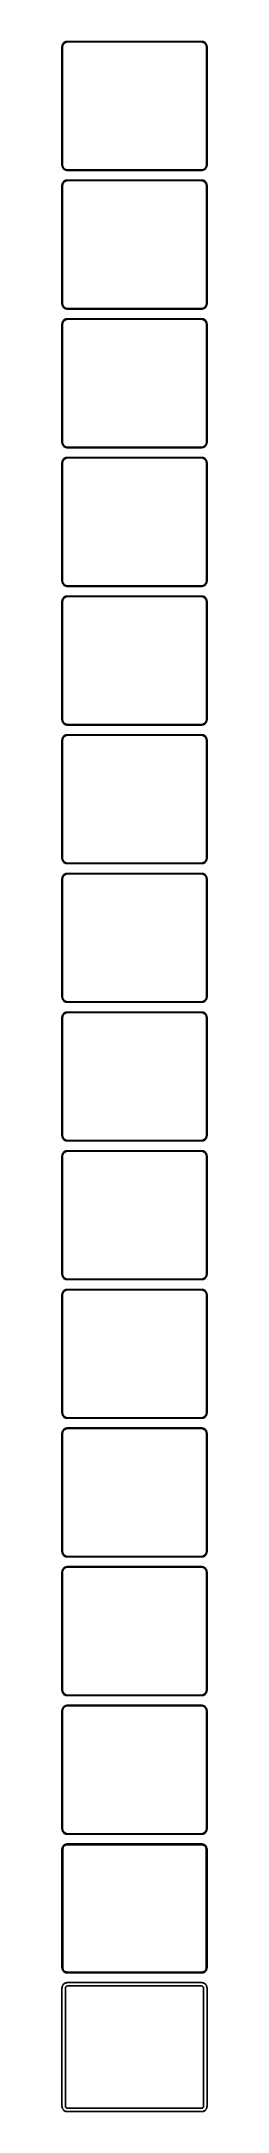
# Model space of a CAD drawing. Header units: metres. Extents: x -68 to 68, y 1875 to 3801.
import ezdxf

# ---------------------------------------------------------------- set-up
doc = ezdxf.new("R2010")
doc.units = ezdxf.units.M

msp = doc.modelspace()

# ---------------------------------------------------------------- linework, layer by layer
for p, q in [((-67.4606, 3796.63), (-67.5, 3796)), ((-67.5, 3796), (-67.5, 3686)), ((-67.3429, 3797.24), (-67.4606, 3796.63)), ((-67.1489, 3797.84), (-67.3429, 3797.24)), ((-66.8815, 3798.41), (-67.1489, 3797.84)), ((-67, 3795.75), (-66.9625, 3796.35)), ((-67, 3686.25), (-67, 3795.75)), ((-66.9625, 3796.35), (-66.8508, 3796.93)), ((-66.5451, 3798.94), (-66.8815, 3798.41)), ((-66.8508, 3796.93), (-66.6664, 3797.5)), ((-66.6664, 3797.5), (-66.4125, 3798.04)), ((-66.1448, 3799.42), (-66.5451, 3798.94)), ((-66.4125, 3798.04), (-66.0928, 3798.54)), ((-65.6871, 3799.85), (-66.1448, 3799.42)), ((-66.0928, 3798.54), (-65.7126, 3799)), ((-65.7126, 3799), (-65.2778, 3799.41)), ((-65.1791, 3800.22), (-65.6871, 3799.85)), ((-65.2778, 3799.41), (-64.7952, 3799.76)), ((-64.6289, 3800.52), (-65.1791, 3800.22)), ((-64.7952, 3799.76), (-64.2724, 3800.05)), ((-64.0451, 3800.76), (-64.6289, 3800.52)), ((-64.2724, 3800.05), (-63.7178, 3800.27)), ((-63.4369, 3800.91), (-64.0451, 3800.76)), ((-63.7178, 3800.27), (-63.1401, 3800.42)), ((-62.8139, 3800.99), (-63.4369, 3800.91)), ((-63.1401, 3800.42), (-62.5482, 3800.49)), ((62.8139, 3800.99), (-62.8139, 3800.99)), ((-62.5482, 3800.49), (62.5482, 3800.49)), ((62.5482, 3800.49), (63.1401, 3800.42)), ((63.4369, 3800.91), (62.8139, 3800.99)), ((63.1401, 3800.42), (63.7178, 3800.27)), ((64.0451, 3800.76), (63.4369, 3800.91)), ((63.7178, 3800.27), (64.2724, 3800.05)), ((64.6289, 3800.52), (64.0451, 3800.76)), ((64.2724, 3800.05), (64.7952, 3799.76)), ((65.1791, 3800.22), (64.6289, 3800.52)), ((64.7952, 3799.76), (65.2778, 3799.41)), ((65.6871, 3799.85), (65.1791, 3800.22)), ((65.2778, 3799.41), (65.7126, 3799)), ((66.1448, 3799.42), (65.6871, 3799.85)), ((65.7126, 3799), (66.0928, 3798.54)), ((66.0928, 3798.54), (66.4125, 3798.04)), ((66.5451, 3798.94), (66.1448, 3799.42)), ((66.4125, 3798.04), (66.6664, 3797.5)), ((66.8815, 3798.41), (66.5451, 3798.94)), ((66.6664, 3797.5), (66.8508, 3796.93)), ((66.8508, 3796.93), (66.9625, 3796.35)), ((67.1489, 3797.84), (66.8815, 3798.41)), ((66.9625, 3796.35), (67, 3795.75)), ((67, 3795.75), (67, 3686.25)), ((67.3429, 3797.24), (67.1489, 3797.84)), ((67.4606, 3796.63), (67.3429, 3797.24)), ((67.5, 3796), (67.4606, 3796.63)), ((67.5, 3686), (67.5, 3796)), ((-67.5, 3686), (-67.4606, 3685.37)), ((-67.4606, 3685.37), (-67.3429, 3684.76)), ((-67.3429, 3684.76), (-67.1489, 3684.16)), ((-67.1489, 3684.16), (-66.8815, 3683.59)), ((-66.9625, 3685.65), (-67, 3686.25)), ((-66.8508, 3685.07), (-66.9625, 3685.65)), ((-66.8815, 3683.59), (-66.5451, 3683.06)), ((-66.6664, 3684.5), (-66.8508, 3685.07)), ((-66.4125, 3683.96), (-66.6664, 3684.5)), ((-66.5451, 3683.06), (-66.1448, 3682.58)), ((-66.0928, 3683.46), (-66.4125, 3683.96)), ((-66.1448, 3682.58), (-65.6871, 3682.15)), ((-65.7126, 3683), (-66.0928, 3683.46)), ((-65.2778, 3682.59), (-65.7126, 3683)), ((-65.6871, 3682.15), (-65.1791, 3681.78)), ((-64.7952, 3682.24), (-65.2778, 3682.59)), ((-65.1791, 3681.78), (-64.6289, 3681.48)), ((-64.2724, 3681.95), (-64.7952, 3682.24)), ((-64.6289, 3681.48), (-64.0451, 3681.24)), ((-63.7178, 3681.73), (-64.2724, 3681.95)), ((-64.0451, 3681.24), (-63.4369, 3681.09)), ((-63.1401, 3681.58), (-63.7178, 3681.73)), ((-63.4369, 3681.09), (-62.8139, 3681.01)), ((-62.5482, 3681.51), (-63.1401, 3681.58)), ((-62.8139, 3681.01), (62.8139, 3681.01)), ((62.5482, 3681.51), (-62.5482, 3681.51)), ((63.1401, 3681.58), (62.5482, 3681.51)), ((62.8139, 3681.01), (63.4369, 3681.09)), ((63.7178, 3681.73), (63.1401, 3681.58)), ((63.4369, 3681.09), (64.0451, 3681.24)), ((64.2724, 3681.95), (63.7178, 3681.73)), ((64.0451, 3681.24), (64.6289, 3681.48)), ((64.7952, 3682.24), (64.2724, 3681.95)), ((64.6289, 3681.48), (65.1791, 3681.78)), ((65.2778, 3682.59), (64.7952, 3682.24)), ((65.1791, 3681.78), (65.6871, 3682.15)), ((65.7126, 3683), (65.2778, 3682.59)), ((65.6871, 3682.15), (66.1448, 3682.58)), ((66.0928, 3683.46), (65.7126, 3683)), ((66.4125, 3683.96), (66.0928, 3683.46)), ((66.1448, 3682.58), (66.5451, 3683.06)), ((66.6664, 3684.5), (66.4125, 3683.96)), ((66.5451, 3683.06), (66.8815, 3683.59)), ((66.8508, 3685.07), (66.6664, 3684.5)), ((66.9625, 3685.65), (66.8508, 3685.07)), ((66.8815, 3683.59), (67.1489, 3684.16)), ((67, 3686.25), (66.9625, 3685.65)), ((67.1489, 3684.16), (67.3429, 3684.76)), ((67.3429, 3684.76), (67.4606, 3685.37)), ((67.4606, 3685.37), (67.5, 3686)), ((-67.4606, 3667.63), (-67.5, 3667)), ((-67.5, 3667), (-67.5, 3557)), ((-67.3429, 3668.24), (-67.4606, 3667.63)), ((-67.1489, 3668.84), (-67.3429, 3668.24)), ((-66.8815, 3669.41), (-67.1489, 3668.84)), ((-67, 3666.75), (-66.9625, 3667.35)), ((-67, 3557.25), (-67, 3666.75)), ((-66.9625, 3667.35), (-66.8508, 3667.93)), ((-66.5451, 3669.94), (-66.8815, 3669.41)), ((-66.8508, 3667.93), (-66.6664, 3668.5)), ((-66.6664, 3668.5), (-66.4125, 3669.04)), ((-66.1448, 3670.42), (-66.5451, 3669.94)), ((-66.4125, 3669.04), (-66.0928, 3669.54)), ((-65.6871, 3670.85), (-66.1448, 3670.42)), ((-66.0928, 3669.54), (-65.7126, 3670)), ((-65.7126, 3670), (-65.2778, 3670.41)), ((-65.1791, 3671.22), (-65.6871, 3670.85)), ((-65.2778, 3670.41), (-64.7952, 3670.76)), ((-64.6289, 3671.52), (-65.1791, 3671.22)), ((-64.7952, 3670.76), (-64.2724, 3671.05)), ((-64.0451, 3671.76), (-64.6289, 3671.52)), ((-64.2724, 3671.05), (-63.7178, 3671.27)), ((-63.4369, 3671.91), (-64.0451, 3671.76)), ((-63.7178, 3671.27), (-63.1401, 3671.42)), ((-62.8139, 3671.99), (-63.4369, 3671.91)), ((-63.1401, 3671.42), (-62.5482, 3671.49)), ((62.8139, 3671.99), (-62.8139, 3671.99)), ((-62.5482, 3671.49), (62.5482, 3671.49)), ((62.5482, 3671.49), (63.1401, 3671.42)), ((63.4369, 3671.91), (62.8139, 3671.99)), ((63.1401, 3671.42), (63.7178, 3671.27)), ((64.0451, 3671.76), (63.4369, 3671.91)), ((63.7178, 3671.27), (64.2724, 3671.05)), ((64.6289, 3671.52), (64.0451, 3671.76)), ((64.2724, 3671.05), (64.7952, 3670.76)), ((65.1791, 3671.22), (64.6289, 3671.52)), ((64.7952, 3670.76), (65.2778, 3670.41)), ((65.6871, 3670.85), (65.1791, 3671.22)), ((65.2778, 3670.41), (65.7126, 3670)), ((66.1448, 3670.42), (65.6871, 3670.85)), ((65.7126, 3670), (66.0928, 3669.54)), ((66.0928, 3669.54), (66.4125, 3669.04)), ((66.5451, 3669.94), (66.1448, 3670.42)), ((66.4125, 3669.04), (66.6664, 3668.5)), ((66.8815, 3669.41), (66.5451, 3669.94)), ((66.6664, 3668.5), (66.8508, 3667.93)), ((66.8508, 3667.93), (66.9625, 3667.35)), ((67.1489, 3668.84), (66.8815, 3669.41)), ((66.9625, 3667.35), (67, 3666.75)), ((67, 3666.75), (67, 3557.25)), ((67.3429, 3668.24), (67.1489, 3668.84)), ((67.4606, 3667.63), (67.3429, 3668.24)), ((67.5, 3667), (67.4606, 3667.63)), ((67.5, 3557), (67.5, 3667)), ((-67.5, 3557), (-67.4606, 3556.37)), ((-67.4606, 3556.37), (-67.3429, 3555.76)), ((-67.3429, 3555.76), (-67.1489, 3555.16)), ((-67.1489, 3555.16), (-66.8815, 3554.59)), ((-66.9625, 3556.65), (-67, 3557.25)), ((-66.8508, 3556.07), (-66.9625, 3556.65)), ((-66.8815, 3554.59), (-66.5451, 3554.06)), ((-66.6664, 3555.5), (-66.8508, 3556.07)), ((-66.4125, 3554.96), (-66.6664, 3555.5)), ((-66.5451, 3554.06), (-66.1448, 3553.58)), ((-66.0928, 3554.46), (-66.4125, 3554.96)), ((-66.1448, 3553.58), (-65.6871, 3553.15)), ((-65.7126, 3554), (-66.0928, 3554.46)), ((-65.2778, 3553.59), (-65.7126, 3554)), ((-65.6871, 3553.15), (-65.1791, 3552.78)), ((-64.7952, 3553.24), (-65.2778, 3553.59)), ((-65.1791, 3552.78), (-64.6289, 3552.48)), ((-64.2724, 3552.95), (-64.7952, 3553.24)), ((-64.6289, 3552.48), (-64.0451, 3552.24)), ((-63.7178, 3552.73), (-64.2724, 3552.95)), ((-64.0451, 3552.24), (-63.4369, 3552.09)), ((-63.1401, 3552.58), (-63.7178, 3552.73)), ((-63.4369, 3552.09), (-62.8139, 3552.01)), ((-62.5482, 3552.51), (-63.1401, 3552.58)), ((-62.8139, 3552.01), (62.8139, 3552.01)), ((62.5482, 3552.51), (-62.5482, 3552.51)), ((63.1401, 3552.58), (62.5482, 3552.51)), ((62.8139, 3552.01), (63.4369, 3552.09)), ((63.7178, 3552.73), (63.1401, 3552.58)), ((63.4369, 3552.09), (64.0451, 3552.24)), ((64.2724, 3552.95), (63.7178, 3552.73)), ((64.0451, 3552.24), (64.6289, 3552.48)), ((64.7952, 3553.24), (64.2724, 3552.95)), ((64.6289, 3552.48), (65.1791, 3552.78)), ((65.2778, 3553.59), (64.7952, 3553.24)), ((65.1791, 3552.78), (65.6871, 3553.15)), ((65.7126, 3554), (65.2778, 3553.59)), ((65.6871, 3553.15), (66.1448, 3553.58)), ((66.0928, 3554.46), (65.7126, 3554)), ((66.4125, 3554.96), (66.0928, 3554.46)), ((66.1448, 3553.58), (66.5451, 3554.06)), ((66.6664, 3555.5), (66.4125, 3554.96)), ((66.5451, 3554.06), (66.8815, 3554.59)), ((66.8508, 3556.07), (66.6664, 3555.5)), ((66.9625, 3556.65), (66.8508, 3556.07)), ((66.8815, 3554.59), (67.1489, 3555.16)), ((67, 3557.25), (66.9625, 3556.65)), ((67.1489, 3555.16), (67.3429, 3555.76)), ((67.3429, 3555.76), (67.4606, 3556.37)), ((67.4606, 3556.37), (67.5, 3557)), ((-67.4606, 3538.63), (-67.5, 3538)), ((-67.5, 3538), (-67.5, 3428)), ((-67.3429, 3539.24), (-67.4606, 3538.63)), ((-67.1489, 3539.84), (-67.3429, 3539.24)), ((-66.8815, 3540.41), (-67.1489, 3539.84)), ((-67, 3537.75), (-66.9625, 3538.35)), ((-67, 3428.25), (-67, 3537.75)), ((-66.9625, 3538.35), (-66.8508, 3538.93)), ((-66.5451, 3540.94), (-66.8815, 3540.41)), ((-66.8508, 3538.93), (-66.6664, 3539.5)), ((-66.6664, 3539.5), (-66.4125, 3540.04)), ((-66.1448, 3541.42), (-66.5451, 3540.94)), ((-66.4125, 3540.04), (-66.0928, 3540.54)), ((-65.6871, 3541.85), (-66.1448, 3541.42)), ((-66.0928, 3540.54), (-65.7126, 3541)), ((-65.7126, 3541), (-65.2778, 3541.41)), ((-65.1791, 3542.22), (-65.6871, 3541.85)), ((-65.2778, 3541.41), (-64.7952, 3541.76)), ((-64.6289, 3542.52), (-65.1791, 3542.22)), ((-64.7952, 3541.76), (-64.2724, 3542.05)), ((-64.0451, 3542.76), (-64.6289, 3542.52)), ((-64.2724, 3542.05), (-63.7178, 3542.27)), ((-63.4369, 3542.91), (-64.0451, 3542.76)), ((-63.7178, 3542.27), (-63.1401, 3542.42)), ((-62.8139, 3542.99), (-63.4369, 3542.91)), ((-63.1401, 3542.42), (-62.5482, 3542.49)), ((62.8139, 3542.99), (-62.8139, 3542.99)), ((-62.5482, 3542.49), (62.5482, 3542.49)), ((62.5482, 3542.49), (63.1401, 3542.42)), ((63.4369, 3542.91), (62.8139, 3542.99)), ((63.1401, 3542.42), (63.7178, 3542.27)), ((64.0451, 3542.76), (63.4369, 3542.91)), ((63.7178, 3542.27), (64.2724, 3542.05)), ((64.6289, 3542.52), (64.0451, 3542.76)), ((64.2724, 3542.05), (64.7952, 3541.76)), ((65.1791, 3542.22), (64.6289, 3542.52)), ((64.7952, 3541.76), (65.2778, 3541.41)), ((65.6871, 3541.85), (65.1791, 3542.22)), ((65.2778, 3541.41), (65.7126, 3541)), ((66.1448, 3541.42), (65.6871, 3541.85)), ((65.7126, 3541), (66.0928, 3540.54)), ((66.0928, 3540.54), (66.4125, 3540.04)), ((66.5451, 3540.94), (66.1448, 3541.42)), ((66.4125, 3540.04), (66.6664, 3539.5)), ((66.8815, 3540.41), (66.5451, 3540.94)), ((66.6664, 3539.5), (66.8508, 3538.93)), ((66.8508, 3538.93), (66.9625, 3538.35)), ((67.1489, 3539.84), (66.8815, 3540.41)), ((66.9625, 3538.35), (67, 3537.75)), ((67, 3537.75), (67, 3428.25)), ((67.3429, 3539.24), (67.1489, 3539.84)), ((67.4606, 3538.63), (67.3429, 3539.24)), ((67.5, 3538), (67.4606, 3538.63)), ((67.5, 3428), (67.5, 3538)), ((-66.9625, 3427.65), (-67, 3428.25)), ((67, 3428.25), (66.9625, 3427.65)), ((-67.5, 3428), (-67.4606, 3427.37)), ((-67.4606, 3409.63), (-67.5, 3409)), ((-67.5, 3409), (-67.5, 3299)), ((-67.4606, 3427.37), (-67.3429, 3426.76)), ((-67.3429, 3410.24), (-67.4606, 3409.63)), ((-67.3429, 3426.76), (-67.1489, 3426.16)), ((-67.1489, 3410.84), (-67.3429, 3410.24)), ((-67.1489, 3426.16), (-66.8815, 3425.59)), ((-66.8815, 3411.41), (-67.1489, 3410.84)), ((-67, 3408.75), (-66.9625, 3409.35)), ((-66.8508, 3427.07), (-66.9625, 3427.65)), ((-66.9625, 3409.35), (-66.8508, 3409.93)), ((-66.8815, 3425.59), (-66.5451, 3425.06)), ((-66.5451, 3411.94), (-66.8815, 3411.41)), ((-66.6664, 3426.5), (-66.8508, 3427.07)), ((-66.8508, 3409.93), (-66.6664, 3410.5)), ((-66.4125, 3425.96), (-66.6664, 3426.5)), ((-66.6664, 3410.5), (-66.4125, 3411.04)), ((-66.5451, 3425.06), (-66.1448, 3424.58)), ((-66.1448, 3412.42), (-66.5451, 3411.94)), ((-66.0928, 3425.46), (-66.4125, 3425.96)), ((-66.4125, 3411.04), (-66.0928, 3411.54)), ((-66.1448, 3424.58), (-65.6871, 3424.15)), ((-65.6871, 3412.85), (-66.1448, 3412.42)), ((-65.7126, 3425), (-66.0928, 3425.46)), ((-66.0928, 3411.54), (-65.7126, 3412)), ((-65.2778, 3424.59), (-65.7126, 3425)), ((-65.7126, 3412), (-65.2778, 3412.41)), ((-65.6871, 3424.15), (-65.1791, 3423.78)), ((-65.1791, 3413.22), (-65.6871, 3412.85)), ((-64.7952, 3424.24), (-65.2778, 3424.59)), ((-65.2778, 3412.41), (-64.7952, 3412.76)), ((-65.1791, 3423.78), (-64.6289, 3423.48)), ((-64.6289, 3413.52), (-65.1791, 3413.22)), ((-64.2724, 3423.95), (-64.7952, 3424.24)), ((-64.7952, 3412.76), (-64.2724, 3413.05)), ((-64.6289, 3423.48), (-64.0451, 3423.24)), ((-64.0451, 3413.76), (-64.6289, 3413.52)), ((-63.7178, 3423.73), (-64.2724, 3423.95)), ((-64.2724, 3413.05), (-63.7178, 3413.27)), ((-64.0451, 3423.24), (-63.4369, 3423.09)), ((-63.4369, 3413.91), (-64.0451, 3413.76)), ((-63.1401, 3423.58), (-63.7178, 3423.73)), ((-63.7178, 3413.27), (-63.1401, 3413.42)), ((-63.4369, 3423.09), (-62.8139, 3423.01)), ((-62.8139, 3413.99), (-63.4369, 3413.91)), ((-62.5482, 3423.51), (-63.1401, 3423.58)), ((-63.1401, 3413.42), (-62.5482, 3413.49)), ((-62.8139, 3423.01), (62.8139, 3423.01)), ((62.8139, 3413.99), (-62.8139, 3413.99)), ((62.5482, 3423.51), (-62.5482, 3423.51)), ((-62.5482, 3413.49), (62.5482, 3413.49)), ((63.1401, 3423.58), (62.5482, 3423.51)), ((62.5482, 3413.49), (63.1401, 3413.42)), ((62.8139, 3423.01), (63.4369, 3423.09)), ((63.4369, 3413.91), (62.8139, 3413.99)), ((63.7178, 3423.73), (63.1401, 3423.58)), ((63.1401, 3413.42), (63.7178, 3413.27)), ((63.4369, 3423.09), (64.0451, 3423.24)), ((64.0451, 3413.76), (63.4369, 3413.91)), ((64.2724, 3423.95), (63.7178, 3423.73)), ((63.7178, 3413.27), (64.2724, 3413.05)), ((64.0451, 3423.24), (64.6289, 3423.48)), ((64.6289, 3413.52), (64.0451, 3413.76)), ((64.7952, 3424.24), (64.2724, 3423.95)), ((64.2724, 3413.05), (64.7952, 3412.76)), ((64.6289, 3423.48), (65.1791, 3423.78)), ((65.1791, 3413.22), (64.6289, 3413.52)), ((65.2778, 3424.59), (64.7952, 3424.24)), ((64.7952, 3412.76), (65.2778, 3412.41)), ((65.1791, 3423.78), (65.6871, 3424.15)), ((65.6871, 3412.85), (65.1791, 3413.22)), ((65.7126, 3425), (65.2778, 3424.59)), ((65.2778, 3412.41), (65.7126, 3412)), ((65.6871, 3424.15), (66.1448, 3424.58)), ((66.1448, 3412.42), (65.6871, 3412.85)), ((66.0928, 3425.46), (65.7126, 3425)), ((65.7126, 3412), (66.0928, 3411.54)), ((66.4125, 3425.96), (66.0928, 3425.46)), ((66.0928, 3411.54), (66.4125, 3411.04)), ((66.1448, 3424.58), (66.5451, 3425.06)), ((66.5451, 3411.94), (66.1448, 3412.42)), ((66.6664, 3426.5), (66.4125, 3425.96)), ((66.4125, 3411.04), (66.6664, 3410.5)), ((66.5451, 3425.06), (66.8815, 3425.59)), ((66.8815, 3411.41), (66.5451, 3411.94)), ((66.8508, 3427.07), (66.6664, 3426.5)), ((66.6664, 3410.5), (66.8508, 3409.93)), ((66.9625, 3427.65), (66.8508, 3427.07)), ((66.8508, 3409.93), (66.9625, 3409.35)), ((66.8815, 3425.59), (67.1489, 3426.16)), ((67.1489, 3410.84), (66.8815, 3411.41)), ((66.9625, 3409.35), (67, 3408.75)), ((67.1489, 3426.16), (67.3429, 3426.76)), ((67.3429, 3410.24), (67.1489, 3410.84)), ((67.3429, 3426.76), (67.4606, 3427.37)), ((67.4606, 3409.63), (67.3429, 3410.24)), ((67.4606, 3427.37), (67.5, 3428)), ((67.5, 3409), (67.4606, 3409.63)), ((67.5, 3299), (67.5, 3409)), ((-67, 3299.25), (-67, 3408.75)), ((67, 3408.75), (67, 3299.25)), ((-67.5, 3299), (-67.4606, 3298.37)), ((-67.4606, 3298.37), (-67.3429, 3297.76)), ((-67.3429, 3297.76), (-67.1489, 3297.16)), ((-67.1489, 3297.16), (-66.8815, 3296.59)), ((-66.9625, 3298.65), (-67, 3299.25)), ((-66.8508, 3298.07), (-66.9625, 3298.65)), ((-66.8815, 3296.59), (-66.5451, 3296.06)), ((-66.6664, 3297.5), (-66.8508, 3298.07)), ((-66.4125, 3296.96), (-66.6664, 3297.5)), ((-66.5451, 3296.06), (-66.1448, 3295.58)), ((-66.0928, 3296.46), (-66.4125, 3296.96)), ((-66.1448, 3295.58), (-65.6871, 3295.15)), ((-65.7126, 3296), (-66.0928, 3296.46)), ((-65.2778, 3295.59), (-65.7126, 3296)), ((-65.6871, 3295.15), (-65.1791, 3294.78)), ((-64.7952, 3295.24), (-65.2778, 3295.59)), ((-65.1791, 3294.78), (-64.6289, 3294.48)), ((-64.2724, 3294.95), (-64.7952, 3295.24)), ((-64.6289, 3294.48), (-64.0451, 3294.24)), ((-63.7178, 3294.73), (-64.2724, 3294.95)), ((-64.0451, 3294.24), (-63.4369, 3294.09)), ((-63.1401, 3294.58), (-63.7178, 3294.73)), ((-63.4369, 3294.09), (-62.8139, 3294.01)), ((-62.5482, 3294.51), (-63.1401, 3294.58)), ((-62.8139, 3294.01), (62.8139, 3294.01)), ((62.5482, 3294.51), (-62.5482, 3294.51)), ((63.1401, 3294.58), (62.5482, 3294.51)), ((62.8139, 3294.01), (63.4369, 3294.09)), ((63.7178, 3294.73), (63.1401, 3294.58)), ((63.4369, 3294.09), (64.0451, 3294.24)), ((64.2724, 3294.95), (63.7178, 3294.73)), ((64.0451, 3294.24), (64.6289, 3294.48)), ((64.7952, 3295.24), (64.2724, 3294.95)), ((64.6289, 3294.48), (65.1791, 3294.78)), ((65.2778, 3295.59), (64.7952, 3295.24)), ((65.1791, 3294.78), (65.6871, 3295.15)), ((65.7126, 3296), (65.2778, 3295.59)), ((65.6871, 3295.15), (66.1448, 3295.58)), ((66.0928, 3296.46), (65.7126, 3296)), ((66.4125, 3296.96), (66.0928, 3296.46)), ((66.1448, 3295.58), (66.5451, 3296.06)), ((66.6664, 3297.5), (66.4125, 3296.96)), ((66.5451, 3296.06), (66.8815, 3296.59)), ((66.8508, 3298.07), (66.6664, 3297.5)), ((66.9625, 3298.65), (66.8508, 3298.07)), ((66.8815, 3296.59), (67.1489, 3297.16)), ((67, 3299.25), (66.9625, 3298.65)), ((67.1489, 3297.16), (67.3429, 3297.76)), ((67.3429, 3297.76), (67.4606, 3298.37)), ((67.4606, 3298.37), (67.5, 3299)), ((-67.4606, 3280.63), (-67.5, 3280)), ((-67.5, 3280), (-67.5, 3170)), ((-67.3429, 3281.24), (-67.4606, 3280.63)), ((-67.1489, 3281.84), (-67.3429, 3281.24)), ((-66.8815, 3282.41), (-67.1489, 3281.84)), ((-67, 3279.75), (-66.9625, 3280.35)), ((-67, 3170.25), (-67, 3279.75)), ((-66.9625, 3280.35), (-66.8508, 3280.93)), ((-66.5451, 3282.94), (-66.8815, 3282.41)), ((-66.8508, 3280.93), (-66.6664, 3281.5)), ((-66.6664, 3281.5), (-66.4125, 3282.04)), ((-66.1448, 3283.42), (-66.5451, 3282.94)), ((-66.4125, 3282.04), (-66.0928, 3282.54)), ((-65.6871, 3283.85), (-66.1448, 3283.42)), ((-66.0928, 3282.54), (-65.7126, 3283)), ((-65.7126, 3283), (-65.2778, 3283.41)), ((-65.1791, 3284.22), (-65.6871, 3283.85)), ((-65.2778, 3283.41), (-64.7952, 3283.76)), ((-64.6289, 3284.52), (-65.1791, 3284.22)), ((-64.7952, 3283.76), (-64.2724, 3284.05)), ((-64.0451, 3284.76), (-64.6289, 3284.52)), ((-64.2724, 3284.05), (-63.7178, 3284.27)), ((-63.4369, 3284.91), (-64.0451, 3284.76)), ((-63.7178, 3284.27), (-63.1401, 3284.42)), ((-62.8139, 3284.99), (-63.4369, 3284.91)), ((-63.1401, 3284.42), (-62.5482, 3284.49)), ((62.8139, 3284.99), (-62.8139, 3284.99)), ((-62.5482, 3284.49), (62.5482, 3284.49)), ((62.5482, 3284.49), (63.1401, 3284.42)), ((63.4369, 3284.91), (62.8139, 3284.99)), ((63.1401, 3284.42), (63.7178, 3284.27)), ((64.0451, 3284.76), (63.4369, 3284.91)), ((63.7178, 3284.27), (64.2724, 3284.05)), ((64.6289, 3284.52), (64.0451, 3284.76)), ((64.2724, 3284.05), (64.7952, 3283.76)), ((65.1791, 3284.22), (64.6289, 3284.52)), ((64.7952, 3283.76), (65.2778, 3283.41)), ((65.6871, 3283.85), (65.1791, 3284.22)), ((65.2778, 3283.41), (65.7126, 3283)), ((66.1448, 3283.42), (65.6871, 3283.85)), ((65.7126, 3283), (66.0928, 3282.54)), ((66.0928, 3282.54), (66.4125, 3282.04)), ((66.5451, 3282.94), (66.1448, 3283.42)), ((66.4125, 3282.04), (66.6664, 3281.5)), ((66.8815, 3282.41), (66.5451, 3282.94)), ((66.6664, 3281.5), (66.8508, 3280.93)), ((66.8508, 3280.93), (66.9625, 3280.35)), ((67.1489, 3281.84), (66.8815, 3282.41)), ((66.9625, 3280.35), (67, 3279.75)), ((67, 3279.75), (67, 3170.25)), ((67.3429, 3281.24), (67.1489, 3281.84)), ((67.4606, 3280.63), (67.3429, 3281.24)), ((67.5, 3280), (67.4606, 3280.63)), ((67.5, 3170), (67.5, 3280)), ((-67.5, 3170), (-67.4606, 3169.37)), ((-67.4606, 3169.37), (-67.3429, 3168.76)), ((-67.3429, 3168.76), (-67.1489, 3168.16)), ((-67.1489, 3168.16), (-66.8815, 3167.59)), ((-66.9625, 3169.65), (-67, 3170.25)), ((-66.8508, 3169.07), (-66.9625, 3169.65)), ((-66.8815, 3167.59), (-66.5451, 3167.06)), ((-66.6664, 3168.5), (-66.8508, 3169.07)), ((-66.4125, 3167.96), (-66.6664, 3168.5)), ((-66.5451, 3167.06), (-66.1448, 3166.58)), ((-66.0928, 3167.46), (-66.4125, 3167.96)), ((-66.1448, 3166.58), (-65.6871, 3166.15)), ((-65.7126, 3167), (-66.0928, 3167.46)), ((-65.2778, 3166.59), (-65.7126, 3167)), ((-65.6871, 3166.15), (-65.1791, 3165.78)), ((-64.7952, 3166.24), (-65.2778, 3166.59)), ((-65.1791, 3165.78), (-64.6289, 3165.48)), ((-64.2724, 3165.95), (-64.7952, 3166.24)), ((-64.6289, 3165.48), (-64.0451, 3165.24)), ((-63.7178, 3165.73), (-64.2724, 3165.95)), ((-64.0451, 3165.24), (-63.4369, 3165.09)), ((-63.1401, 3165.58), (-63.7178, 3165.73)), ((-63.4369, 3165.09), (-62.8139, 3165.01)), ((-62.5482, 3165.51), (-63.1401, 3165.58)), ((-62.8139, 3165.01), (62.8139, 3165.01)), ((62.5482, 3165.51), (-62.5482, 3165.51)), ((63.1401, 3165.58), (62.5482, 3165.51)), ((62.8139, 3165.01), (63.4369, 3165.09)), ((63.7178, 3165.73), (63.1401, 3165.58)), ((63.4369, 3165.09), (64.0451, 3165.24)), ((64.2724, 3165.95), (63.7178, 3165.73)), ((64.0451, 3165.24), (64.6289, 3165.48)), ((64.7952, 3166.24), (64.2724, 3165.95)), ((64.6289, 3165.48), (65.1791, 3165.78)), ((65.2778, 3166.59), (64.7952, 3166.24)), ((65.1791, 3165.78), (65.6871, 3166.15)), ((65.7126, 3167), (65.2778, 3166.59)), ((65.6871, 3166.15), (66.1448, 3166.58)), ((66.0928, 3167.46), (65.7126, 3167)), ((66.4125, 3167.96), (66.0928, 3167.46)), ((66.1448, 3166.58), (66.5451, 3167.06)), ((66.6664, 3168.5), (66.4125, 3167.96)), ((66.5451, 3167.06), (66.8815, 3167.59)), ((66.8508, 3169.07), (66.6664, 3168.5)), ((66.9625, 3169.65), (66.8508, 3169.07)), ((66.8815, 3167.59), (67.1489, 3168.16)), ((67, 3170.25), (66.9625, 3169.65)), ((67.1489, 3168.16), (67.3429, 3168.76)), ((67.3429, 3168.76), (67.4606, 3169.37)), ((67.4606, 3169.37), (67.5, 3170)), ((-67.4606, 3151.63), (-67.5, 3151)), ((-67.5, 3151), (-67.5, 3041)), ((-67.3429, 3152.24), (-67.4606, 3151.63)), ((-67.1489, 3152.84), (-67.3429, 3152.24)), ((-66.8815, 3153.41), (-67.1489, 3152.84)), ((-67, 3150.75), (-66.9625, 3151.35)), ((-67, 3041.25), (-67, 3150.75)), ((-66.9625, 3151.35), (-66.8508, 3151.93)), ((-66.5451, 3153.94), (-66.8815, 3153.41)), ((-66.8508, 3151.93), (-66.6664, 3152.5)), ((-66.6664, 3152.5), (-66.4125, 3153.04)), ((-66.1448, 3154.42), (-66.5451, 3153.94)), ((-66.4125, 3153.04), (-66.0928, 3153.54)), ((-65.6871, 3154.85), (-66.1448, 3154.42)), ((-66.0928, 3153.54), (-65.7126, 3154)), ((-65.7126, 3154), (-65.2778, 3154.41)), ((-65.1791, 3155.22), (-65.6871, 3154.85)), ((-65.2778, 3154.41), (-64.7952, 3154.76)), ((-64.6289, 3155.52), (-65.1791, 3155.22)), ((-64.7952, 3154.76), (-64.2724, 3155.05)), ((-64.0451, 3155.76), (-64.6289, 3155.52)), ((-64.2724, 3155.05), (-63.7178, 3155.27)), ((-63.4369, 3155.91), (-64.0451, 3155.76)), ((-63.7178, 3155.27), (-63.1401, 3155.42)), ((-62.8139, 3155.99), (-63.4369, 3155.91)), ((-63.1401, 3155.42), (-62.5482, 3155.49)), ((62.8139, 3155.99), (-62.8139, 3155.99)), ((-62.5482, 3155.49), (62.5482, 3155.49)), ((62.5482, 3155.49), (63.1401, 3155.42)), ((63.4369, 3155.91), (62.8139, 3155.99)), ((63.1401, 3155.42), (63.7178, 3155.27)), ((64.0451, 3155.76), (63.4369, 3155.91)), ((63.7178, 3155.27), (64.2724, 3155.05)), ((64.6289, 3155.52), (64.0451, 3155.76)), ((64.2724, 3155.05), (64.7952, 3154.76)), ((65.1791, 3155.22), (64.6289, 3155.52)), ((64.7952, 3154.76), (65.2778, 3154.41)), ((65.6871, 3154.85), (65.1791, 3155.22)), ((65.2778, 3154.41), (65.7126, 3154)), ((66.1448, 3154.42), (65.6871, 3154.85)), ((65.7126, 3154), (66.0928, 3153.54)), ((66.0928, 3153.54), (66.4125, 3153.04)), ((66.5451, 3153.94), (66.1448, 3154.42)), ((66.4125, 3153.04), (66.6664, 3152.5)), ((66.8815, 3153.41), (66.5451, 3153.94)), ((66.6664, 3152.5), (66.8508, 3151.93)), ((66.8508, 3151.93), (66.9625, 3151.35)), ((67.1489, 3152.84), (66.8815, 3153.41)), ((66.9625, 3151.35), (67, 3150.75)), ((67, 3150.75), (67, 3041.25)), ((67.3429, 3152.24), (67.1489, 3152.84)), ((67.4606, 3151.63), (67.3429, 3152.24)), ((67.5, 3151), (67.4606, 3151.63)), ((67.5, 3041), (67.5, 3151)), ((-67.5, 3041), (-67.4606, 3040.37)), ((-67.4606, 3040.37), (-67.3429, 3039.76)), ((-67.3429, 3039.76), (-67.1489, 3039.16)), ((-67.1489, 3023.84), (-67.3429, 3023.24)), ((-67.1489, 3039.16), (-66.8815, 3038.59)), ((-66.8815, 3024.41), (-67.1489, 3023.84)), ((-66.9625, 3040.65), (-67, 3041.25)), ((-66.8508, 3040.07), (-66.9625, 3040.65)), ((-66.8815, 3038.59), (-66.5451, 3038.06)), ((-66.5451, 3024.94), (-66.8815, 3024.41)), ((-66.6664, 3039.5), (-66.8508, 3040.07)), ((-66.4125, 3038.96), (-66.6664, 3039.5)), ((-66.6664, 3023.5), (-66.4125, 3024.04)), ((-66.5451, 3038.06), (-66.1448, 3037.58)), ((-66.1448, 3025.42), (-66.5451, 3024.94)), ((-66.0928, 3038.46), (-66.4125, 3038.96)), ((-66.4125, 3024.04), (-66.0928, 3024.54)), ((-66.1448, 3037.58), (-65.6871, 3037.15)), ((-65.6871, 3025.85), (-66.1448, 3025.42)), ((-65.7126, 3038), (-66.0928, 3038.46)), ((-66.0928, 3024.54), (-65.7126, 3025)), ((-65.2778, 3037.59), (-65.7126, 3038)), ((-65.7126, 3025), (-65.2778, 3025.41)), ((-65.6871, 3037.15), (-65.1791, 3036.78)), ((-65.1791, 3026.22), (-65.6871, 3025.85)), ((-64.7952, 3037.24), (-65.2778, 3037.59)), ((-65.2778, 3025.41), (-64.7952, 3025.76)), ((-65.1791, 3036.78), (-64.6289, 3036.48)), ((-64.6289, 3026.52), (-65.1791, 3026.22)), ((-64.2724, 3036.95), (-64.7952, 3037.24)), ((-64.7952, 3025.76), (-64.2724, 3026.05)), ((-64.6289, 3036.48), (-64.0451, 3036.24)), ((-64.0451, 3026.76), (-64.6289, 3026.52)), ((-63.7178, 3036.73), (-64.2724, 3036.95)), ((-64.2724, 3026.05), (-63.7178, 3026.27)), ((-64.0451, 3036.24), (-63.4369, 3036.09)), ((-63.4369, 3026.91), (-64.0451, 3026.76)), ((-63.1401, 3036.58), (-63.7178, 3036.73)), ((-63.7178, 3026.27), (-63.1401, 3026.42)), ((-63.4369, 3036.09), (-62.8139, 3036.01)), ((-62.8139, 3026.99), (-63.4369, 3026.91)), ((-62.5482, 3036.51), (-63.1401, 3036.58)), ((-63.1401, 3026.42), (-62.5482, 3026.49)), ((-62.8139, 3036.01), (62.8139, 3036.01)), ((62.8139, 3026.99), (-62.8139, 3026.99)), ((62.5482, 3036.51), (-62.5482, 3036.51)), ((-62.5482, 3026.49), (62.5482, 3026.49)), ((63.1401, 3036.58), (62.5482, 3036.51)), ((62.5482, 3026.49), (63.1401, 3026.42)), ((62.8139, 3036.01), (63.4369, 3036.09)), ((63.4369, 3026.91), (62.8139, 3026.99)), ((63.7178, 3036.73), (63.1401, 3036.58)), ((63.1401, 3026.42), (63.7178, 3026.27)), ((63.4369, 3036.09), (64.0451, 3036.24)), ((64.0451, 3026.76), (63.4369, 3026.91)), ((64.2724, 3036.95), (63.7178, 3036.73)), ((63.7178, 3026.27), (64.2724, 3026.05)), ((64.0451, 3036.24), (64.6289, 3036.48)), ((64.6289, 3026.52), (64.0451, 3026.76)), ((64.7952, 3037.24), (64.2724, 3036.95)), ((64.2724, 3026.05), (64.7952, 3025.76)), ((64.6289, 3036.48), (65.1791, 3036.78)), ((65.1791, 3026.22), (64.6289, 3026.52)), ((65.2778, 3037.59), (64.7952, 3037.24)), ((64.7952, 3025.76), (65.2778, 3025.41)), ((65.1791, 3036.78), (65.6871, 3037.15)), ((65.6871, 3025.85), (65.1791, 3026.22)), ((65.7126, 3038), (65.2778, 3037.59)), ((65.2778, 3025.41), (65.7126, 3025)), ((65.6871, 3037.15), (66.1448, 3037.58)), ((66.1448, 3025.42), (65.6871, 3025.85)), ((66.0928, 3038.46), (65.7126, 3038)), ((65.7126, 3025), (66.0928, 3024.54)), ((66.4125, 3038.96), (66.0928, 3038.46)), ((66.0928, 3024.54), (66.4125, 3024.04)), ((66.1448, 3037.58), (66.5451, 3038.06)), ((66.5451, 3024.94), (66.1448, 3025.42)), ((66.6664, 3039.5), (66.4125, 3038.96)), ((66.4125, 3024.04), (66.6664, 3023.5)), ((66.5451, 3038.06), (66.8815, 3038.59)), ((66.8815, 3024.41), (66.5451, 3024.94)), ((66.8508, 3040.07), (66.6664, 3039.5)), ((66.9625, 3040.65), (66.8508, 3040.07)), ((66.8815, 3038.59), (67.1489, 3039.16)), ((67.1489, 3023.84), (66.8815, 3024.41)), ((67, 3041.25), (66.9625, 3040.65)), ((67.1489, 3039.16), (67.3429, 3039.76)), ((67.3429, 3023.24), (67.1489, 3023.84)), ((67.3429, 3039.76), (67.4606, 3040.37)), ((67.4606, 3040.37), (67.5, 3041)), ((-67.4606, 3022.63), (-67.5, 3022)), ((-67.5, 3022), (-67.5, 2912)), ((-67.3429, 3023.24), (-67.4606, 3022.63)), ((-67, 3021.75), (-66.9625, 3022.35)), ((-67, 2912.25), (-67, 3021.75)), ((-66.9625, 3022.35), (-66.8508, 3022.93)), ((-66.8508, 3022.93), (-66.6664, 3023.5)), ((66.6664, 3023.5), (66.8508, 3022.93)), ((66.8508, 3022.93), (66.9625, 3022.35)), ((66.9625, 3022.35), (67, 3021.75)), ((67, 3021.75), (67, 2912.25)), ((67.4606, 3022.63), (67.3429, 3023.24)), ((67.5, 3022), (67.4606, 3022.63)), ((67.5, 2912), (67.5, 3022)), ((-67.5, 2912), (-67.4606, 2911.37)), ((-67.4606, 2911.37), (-67.3429, 2910.76)), ((-67.3429, 2910.76), (-67.1489, 2910.16)), ((-67.1489, 2910.16), (-66.8815, 2909.59)), ((-66.9625, 2911.65), (-67, 2912.25)), ((-66.8508, 2911.07), (-66.9625, 2911.65)), ((-66.8815, 2909.59), (-66.5451, 2909.06)), ((-66.6664, 2910.5), (-66.8508, 2911.07)), ((-66.4125, 2909.96), (-66.6664, 2910.5)), ((-66.5451, 2909.06), (-66.1448, 2908.58)), ((-66.0928, 2909.46), (-66.4125, 2909.96)), ((-66.1448, 2908.58), (-65.6871, 2908.15)), ((-65.7126, 2909), (-66.0928, 2909.46)), ((-65.2778, 2908.59), (-65.7126, 2909)), ((-64.7952, 2908.24), (-65.2778, 2908.59)), ((-64.2724, 2907.95), (-64.7952, 2908.24)), ((64.7952, 2908.24), (64.2724, 2907.95)), ((65.2778, 2908.59), (64.7952, 2908.24)), ((65.7126, 2909), (65.2778, 2908.59)), ((65.6871, 2908.15), (66.1448, 2908.58)), ((66.0928, 2909.46), (65.7126, 2909)), ((66.4125, 2909.96), (66.0928, 2909.46)), ((66.1448, 2908.58), (66.5451, 2909.06)), ((66.6664, 2910.5), (66.4125, 2909.96)), ((66.5451, 2909.06), (66.8815, 2909.59)), ((66.8508, 2911.07), (66.6664, 2910.5)), ((66.9625, 2911.65), (66.8508, 2911.07)), ((66.8815, 2909.59), (67.1489, 2910.16)), ((67, 2912.25), (66.9625, 2911.65)), ((67.1489, 2910.16), (67.3429, 2910.76)), ((67.3429, 2910.76), (67.4606, 2911.37)), ((67.4606, 2911.37), (67.5, 2912)), ((-67.4606, 2893.63), (-67.5, 2893)), ((-67.5, 2893), (-67.5, 2783)), ((-67.3429, 2894.24), (-67.4606, 2893.63)), ((-67.1489, 2894.84), (-67.3429, 2894.24)), ((-66.8815, 2895.41), (-67.1489, 2894.84)), ((-67, 2892.75), (-66.9625, 2893.35)), ((-67, 2783.25), (-67, 2892.75)), ((-66.9625, 2893.35), (-66.8508, 2893.93)), ((-66.5451, 2895.94), (-66.8815, 2895.41)), ((-66.8508, 2893.93), (-66.6664, 2894.5)), ((-66.6664, 2894.5), (-66.4125, 2895.04)), ((-66.1448, 2896.42), (-66.5451, 2895.94)), ((-66.4125, 2895.04), (-66.0928, 2895.54)), ((-65.6871, 2896.85), (-66.1448, 2896.42)), ((-66.0928, 2895.54), (-65.7126, 2896)), ((-65.7126, 2896), (-65.2778, 2896.41)), ((-65.6871, 2908.15), (-65.1791, 2907.78)), ((-65.1791, 2897.22), (-65.6871, 2896.85)), ((-65.2778, 2896.41), (-64.7952, 2896.76)), ((-65.1791, 2907.78), (-64.6289, 2907.48)), ((-64.6289, 2897.52), (-65.1791, 2897.22)), ((-64.7952, 2896.76), (-64.2724, 2897.05)), ((-64.6289, 2907.48), (-64.0451, 2907.24)), ((-64.0451, 2897.76), (-64.6289, 2897.52)), ((-63.7178, 2907.73), (-64.2724, 2907.95)), ((-64.2724, 2897.05), (-63.7178, 2897.27)), ((-64.0451, 2907.24), (-63.4369, 2907.09)), ((-63.4369, 2897.91), (-64.0451, 2897.76)), ((-63.1401, 2907.58), (-63.7178, 2907.73)), ((-63.7178, 2897.27), (-63.1401, 2897.42)), ((-63.4369, 2907.09), (-62.8139, 2907.01)), ((-62.8139, 2897.99), (-63.4369, 2897.91)), ((-62.5482, 2907.51), (-63.1401, 2907.58)), ((-63.1401, 2897.42), (-62.5482, 2897.49)), ((-62.8139, 2907.01), (62.8139, 2907.01)), ((62.8139, 2897.99), (-62.8139, 2897.99)), ((62.5482, 2907.51), (-62.5482, 2907.51)), ((-62.5482, 2897.49), (62.5482, 2897.49)), ((63.1401, 2907.58), (62.5482, 2907.51)), ((62.5482, 2897.49), (63.1401, 2897.42)), ((62.8139, 2907.01), (63.4369, 2907.09)), ((63.4369, 2897.91), (62.8139, 2897.99)), ((63.7178, 2907.73), (63.1401, 2907.58)), ((63.1401, 2897.42), (63.7178, 2897.27)), ((63.4369, 2907.09), (64.0451, 2907.24)), ((64.0451, 2897.76), (63.4369, 2897.91)), ((64.2724, 2907.95), (63.7178, 2907.73)), ((63.7178, 2897.27), (64.2724, 2897.05)), ((64.0451, 2907.24), (64.6289, 2907.48)), ((64.6289, 2897.52), (64.0451, 2897.76)), ((64.2724, 2897.05), (64.7952, 2896.76)), ((64.6289, 2907.48), (65.1791, 2907.78)), ((65.1791, 2897.22), (64.6289, 2897.52)), ((64.7952, 2896.76), (65.2778, 2896.41)), ((65.1791, 2907.78), (65.6871, 2908.15)), ((65.6871, 2896.85), (65.1791, 2897.22)), ((65.2778, 2896.41), (65.7126, 2896)), ((66.1448, 2896.42), (65.6871, 2896.85)), ((65.7126, 2896), (66.0928, 2895.54)), ((66.0928, 2895.54), (66.4125, 2895.04)), ((66.5451, 2895.94), (66.1448, 2896.42)), ((66.4125, 2895.04), (66.6664, 2894.5)), ((66.8815, 2895.41), (66.5451, 2895.94)), ((66.6664, 2894.5), (66.8508, 2893.93)), ((66.8508, 2893.93), (66.9625, 2893.35)), ((67.1489, 2894.84), (66.8815, 2895.41)), ((66.9625, 2893.35), (67, 2892.75)), ((67, 2892.75), (67, 2783.25)), ((67.3429, 2894.24), (67.1489, 2894.84)), ((67.4606, 2893.63), (67.3429, 2894.24)), ((67.5, 2893), (67.4606, 2893.63)), ((67.5, 2783), (67.5, 2893)), ((-67.5, 2783), (-67.4606, 2782.37)), ((-67.4606, 2782.37), (-67.3429, 2781.76)), ((-67.3429, 2781.76), (-67.1489, 2781.16)), ((-67.1489, 2781.16), (-66.8815, 2780.59)), ((-66.9625, 2782.65), (-67, 2783.25)), ((-66.8508, 2782.07), (-66.9625, 2782.65)), ((-66.8815, 2780.59), (-66.5451, 2780.06)), ((-66.6664, 2781.5), (-66.8508, 2782.07)), ((-66.4125, 2780.96), (-66.6664, 2781.5)), ((-66.5451, 2780.06), (-66.1448, 2779.58)), ((-66.0928, 2780.46), (-66.4125, 2780.96)), ((-66.1448, 2779.58), (-65.6871, 2779.15)), ((-65.7126, 2780), (-66.0928, 2780.46)), ((-65.2778, 2779.59), (-65.7126, 2780)), ((-65.6871, 2779.15), (-65.1791, 2778.78)), ((-64.7952, 2779.24), (-65.2778, 2779.59)), ((-65.1791, 2778.78), (-64.6289, 2778.48)), ((-64.2724, 2778.95), (-64.7952, 2779.24)), ((-64.6289, 2778.48), (-64.0451, 2778.24)), ((-63.7178, 2778.73), (-64.2724, 2778.95)), ((-64.0451, 2778.24), (-63.4369, 2778.09)), ((-63.1401, 2778.58), (-63.7178, 2778.73)), ((-63.4369, 2778.09), (-62.8139, 2778.01)), ((-62.5482, 2778.51), (-63.1401, 2778.58)), ((-62.8139, 2778.01), (62.8139, 2778.01)), ((62.5482, 2778.51), (-62.5482, 2778.51)), ((63.1401, 2778.58), (62.5482, 2778.51)), ((62.8139, 2778.01), (63.4369, 2778.09)), ((63.7178, 2778.73), (63.1401, 2778.58)), ((63.4369, 2778.09), (64.0451, 2778.24)), ((64.2724, 2778.95), (63.7178, 2778.73)), ((64.0451, 2778.24), (64.6289, 2778.48)), ((64.7952, 2779.24), (64.2724, 2778.95)), ((64.6289, 2778.48), (65.1791, 2778.78)), ((65.2778, 2779.59), (64.7952, 2779.24)), ((65.1791, 2778.78), (65.6871, 2779.15)), ((65.7126, 2780), (65.2778, 2779.59)), ((65.6871, 2779.15), (66.1448, 2779.58)), ((66.0928, 2780.46), (65.7126, 2780)), ((66.4125, 2780.96), (66.0928, 2780.46)), ((66.1448, 2779.58), (66.5451, 2780.06)), ((66.6664, 2781.5), (66.4125, 2780.96)), ((66.5451, 2780.06), (66.8815, 2780.59)), ((66.8508, 2782.07), (66.6664, 2781.5)), ((66.9625, 2782.65), (66.8508, 2782.07)), ((66.8815, 2780.59), (67.1489, 2781.16)), ((67, 2783.25), (66.9625, 2782.65)), ((67.1489, 2781.16), (67.3429, 2781.76)), ((67.3429, 2781.76), (67.4606, 2782.37)), ((67.4606, 2782.37), (67.5, 2783)), ((-67.4606, 2764.63), (-67.5, 2764)), ((-67.5, 2764), (-67.5, 2654)), ((-67.3429, 2765.24), (-67.4606, 2764.63)), ((-67.1489, 2765.84), (-67.3429, 2765.24)), ((-66.8815, 2766.41), (-67.1489, 2765.84)), ((-67, 2763.75), (-66.9625, 2764.35)), ((-67, 2654.25), (-67, 2763.75)), ((-66.9625, 2764.35), (-66.8508, 2764.93)), ((-66.5451, 2766.94), (-66.8815, 2766.41)), ((-66.8508, 2764.93), (-66.6664, 2765.5)), ((-66.6664, 2765.5), (-66.4125, 2766.04)), ((-66.1448, 2767.42), (-66.5451, 2766.94)), ((-66.4125, 2766.04), (-66.0928, 2766.54)), ((-65.6871, 2767.85), (-66.1448, 2767.42)), ((-66.0928, 2766.54), (-65.7126, 2767)), ((-65.7126, 2767), (-65.2778, 2767.41)), ((-65.1791, 2768.22), (-65.6871, 2767.85)), ((-65.2778, 2767.41), (-64.7952, 2767.76)), ((-64.6289, 2768.52), (-65.1791, 2768.22)), ((-64.7952, 2767.76), (-64.2724, 2768.05)), ((-64.0451, 2768.76), (-64.6289, 2768.52)), ((-64.2724, 2768.05), (-63.7178, 2768.27)), ((-63.4369, 2768.91), (-64.0451, 2768.76)), ((-63.7178, 2768.27), (-63.1401, 2768.42)), ((-62.8139, 2768.99), (-63.4369, 2768.91)), ((-63.1401, 2768.42), (-62.5482, 2768.49)), ((62.8139, 2768.99), (-62.8139, 2768.99)), ((-62.5482, 2768.49), (62.5482, 2768.49)), ((62.5482, 2768.49), (63.1401, 2768.42)), ((63.4369, 2768.91), (62.8139, 2768.99)), ((63.1401, 2768.42), (63.7178, 2768.27)), ((64.0451, 2768.76), (63.4369, 2768.91)), ((63.7178, 2768.27), (64.2724, 2768.05)), ((64.6289, 2768.52), (64.0451, 2768.76)), ((64.2724, 2768.05), (64.7952, 2767.76)), ((65.1791, 2768.22), (64.6289, 2768.52)), ((64.7952, 2767.76), (65.2778, 2767.41)), ((65.6871, 2767.85), (65.1791, 2768.22)), ((65.2778, 2767.41), (65.7126, 2767)), ((66.1448, 2767.42), (65.6871, 2767.85)), ((65.7126, 2767), (66.0928, 2766.54)), ((66.0928, 2766.54), (66.4125, 2766.04)), ((66.5451, 2766.94), (66.1448, 2767.42)), ((66.4125, 2766.04), (66.6664, 2765.5)), ((66.8815, 2766.41), (66.5451, 2766.94)), ((66.6664, 2765.5), (66.8508, 2764.93)), ((66.8508, 2764.93), (66.9625, 2764.35)), ((67.1489, 2765.84), (66.8815, 2766.41)), ((66.9625, 2764.35), (67, 2763.75)), ((67, 2763.75), (67, 2654.25)), ((67.3429, 2765.24), (67.1489, 2765.84)), ((67.4606, 2764.63), (67.3429, 2765.24)), ((67.5, 2764), (67.4606, 2764.63)), ((67.5, 2654), (67.5, 2764)), ((-67.5, 2654), (-67.4606, 2653.37)), ((-67.4606, 2653.37), (-67.3429, 2652.76)), ((-67.3429, 2652.76), (-67.1489, 2652.16)), ((-67.1489, 2652.16), (-66.8815, 2651.59)), ((-66.9625, 2653.65), (-67, 2654.25)), ((-66.8508, 2653.07), (-66.9625, 2653.65)), ((-66.8815, 2651.59), (-66.5451, 2651.06)), ((-66.6664, 2652.5), (-66.8508, 2653.07)), ((-66.4125, 2651.96), (-66.6664, 2652.5)), ((-66.5451, 2651.06), (-66.1448, 2650.58)), ((-66.0928, 2651.46), (-66.4125, 2651.96)), ((-66.1448, 2650.58), (-65.6871, 2650.15)), ((-65.6871, 2638.85), (-66.1448, 2638.42)), ((-65.7126, 2651), (-66.0928, 2651.46)), ((-65.2778, 2650.59), (-65.7126, 2651)), ((-65.6871, 2650.15), (-65.1791, 2649.78)), ((-65.1791, 2639.22), (-65.6871, 2638.85)), ((-64.7952, 2650.24), (-65.2778, 2650.59)), ((-65.2778, 2638.41), (-64.7952, 2638.76)), ((-65.1791, 2649.78), (-64.6289, 2649.48)), ((-64.6289, 2639.52), (-65.1791, 2639.22)), ((-64.2724, 2649.95), (-64.7952, 2650.24)), ((-64.7952, 2638.76), (-64.2724, 2639.05)), ((-64.6289, 2649.48), (-64.0451, 2649.24)), ((-64.0451, 2639.76), (-64.6289, 2639.52)), ((-63.7178, 2649.73), (-64.2724, 2649.95)), ((-64.2724, 2639.05), (-63.7178, 2639.27)), ((-64.0451, 2649.24), (-63.4369, 2649.09)), ((-63.4369, 2639.91), (-64.0451, 2639.76)), ((-63.1401, 2649.58), (-63.7178, 2649.73)), ((-63.7178, 2639.27), (-63.1401, 2639.42)), ((-63.4369, 2649.09), (-62.8139, 2649.01)), ((-62.8139, 2639.99), (-63.4369, 2639.91)), ((-62.5482, 2649.51), (-63.1401, 2649.58)), ((-63.1401, 2639.42), (-62.5482, 2639.49)), ((-62.8139, 2649.01), (62.8139, 2649.01)), ((62.8139, 2639.99), (-62.8139, 2639.99)), ((62.5482, 2649.51), (-62.5482, 2649.51)), ((-62.5482, 2639.49), (62.5482, 2639.49)), ((63.1401, 2649.58), (62.5482, 2649.51)), ((62.5482, 2639.49), (63.1401, 2639.42)), ((62.8139, 2649.01), (63.4369, 2649.09)), ((63.4369, 2639.91), (62.8139, 2639.99)), ((63.7178, 2649.73), (63.1401, 2649.58)), ((63.1401, 2639.42), (63.7178, 2639.27)), ((63.4369, 2649.09), (64.0451, 2649.24)), ((64.0451, 2639.76), (63.4369, 2639.91)), ((64.2724, 2649.95), (63.7178, 2649.73)), ((63.7178, 2639.27), (64.2724, 2639.05)), ((64.0451, 2649.24), (64.6289, 2649.48)), ((64.6289, 2639.52), (64.0451, 2639.76)), ((64.7952, 2650.24), (64.2724, 2649.95)), ((64.2724, 2639.05), (64.7952, 2638.76)), ((64.6289, 2649.48), (65.1791, 2649.78)), ((65.1791, 2639.22), (64.6289, 2639.52)), ((65.2778, 2650.59), (64.7952, 2650.24)), ((64.7952, 2638.76), (65.2778, 2638.41)), ((65.1791, 2649.78), (65.6871, 2650.15)), ((65.6871, 2638.85), (65.1791, 2639.22)), ((65.7126, 2651), (65.2778, 2650.59)), ((65.6871, 2650.15), (66.1448, 2650.58)), ((66.1448, 2638.42), (65.6871, 2638.85)), ((66.0928, 2651.46), (65.7126, 2651)), ((66.4125, 2651.96), (66.0928, 2651.46)), ((66.1448, 2650.58), (66.5451, 2651.06)), ((66.6664, 2652.5), (66.4125, 2651.96)), ((66.5451, 2651.06), (66.8815, 2651.59)), ((66.8508, 2653.07), (66.6664, 2652.5)), ((66.9625, 2653.65), (66.8508, 2653.07)), ((66.8815, 2651.59), (67.1489, 2652.16)), ((67, 2654.25), (66.9625, 2653.65)), ((67.1489, 2652.16), (67.3429, 2652.76)), ((67.3429, 2652.76), (67.4606, 2653.37)), ((67.4606, 2653.37), (67.5, 2654)), ((-67.4606, 2635.63), (-67.5, 2635)), ((-67.5, 2635), (-67.5, 2525)), ((-67.3429, 2636.24), (-67.4606, 2635.63)), ((-67.1489, 2636.84), (-67.3429, 2636.24)), ((-66.8815, 2637.41), (-67.1489, 2636.84)), ((-67, 2634.75), (-66.9625, 2635.35)), ((-67, 2525.25), (-67, 2634.75)), ((-66.9625, 2635.35), (-66.8508, 2635.93)), ((-66.5451, 2637.94), (-66.8815, 2637.41)), ((-66.8508, 2635.93), (-66.6664, 2636.5)), ((-66.6664, 2636.5), (-66.4125, 2637.04)), ((-66.1448, 2638.42), (-66.5451, 2637.94)), ((-66.4125, 2637.04), (-66.0928, 2637.54)), ((-66.0928, 2637.54), (-65.7126, 2638)), ((-65.7126, 2638), (-65.2778, 2638.41)), ((65.2778, 2638.41), (65.7126, 2638)), ((65.7126, 2638), (66.0928, 2637.54)), ((66.0928, 2637.54), (66.4125, 2637.04)), ((66.5451, 2637.94), (66.1448, 2638.42)), ((66.4125, 2637.04), (66.6664, 2636.5)), ((66.8815, 2637.41), (66.5451, 2637.94)), ((66.6664, 2636.5), (66.8508, 2635.93)), ((66.8508, 2635.93), (66.9625, 2635.35)), ((67.1489, 2636.84), (66.8815, 2637.41)), ((66.9625, 2635.35), (67, 2634.75)), ((67, 2634.75), (67, 2525.25)), ((67.3429, 2636.24), (67.1489, 2636.84)), ((67.4606, 2635.63), (67.3429, 2636.24)), ((67.5, 2635), (67.4606, 2635.63)), ((67.5, 2525), (67.5, 2635)), ((-67.5, 2525), (-67.4606, 2524.37)), ((-67.4606, 2524.37), (-67.3429, 2523.76)), ((-67.3429, 2523.76), (-67.1489, 2523.16)), ((-67.1489, 2523.16), (-66.8815, 2522.59)), ((-66.9625, 2524.65), (-67, 2525.25)), ((-66.8508, 2524.07), (-66.9625, 2524.65)), ((-66.6664, 2523.5), (-66.8508, 2524.07)), ((-66.4125, 2522.96), (-66.6664, 2523.5)), ((66.6664, 2523.5), (66.4125, 2522.96)), ((66.8508, 2524.07), (66.6664, 2523.5)), ((66.9625, 2524.65), (66.8508, 2524.07)), ((66.8815, 2522.59), (67.1489, 2523.16)), ((67, 2525.25), (66.9625, 2524.65)), ((67.1489, 2523.16), (67.3429, 2523.76)), ((67.3429, 2523.76), (67.4606, 2524.37)), ((67.4606, 2524.37), (67.5, 2525)), ((-67.4606, 2506.63), (-67.5, 2506)), ((-67.5, 2506), (-67.5, 2396)), ((-67.3429, 2507.24), (-67.4606, 2506.63)), ((-67.1489, 2507.84), (-67.3429, 2507.24)), ((-66.8815, 2508.41), (-67.1489, 2507.84)), ((-67, 2505.75), (-66.9625, 2506.35)), ((-67, 2396.25), (-67, 2505.75)), ((-66.9625, 2506.35), (-66.8508, 2506.93)), ((-66.8815, 2522.59), (-66.5451, 2522.06)), ((-66.5451, 2508.94), (-66.8815, 2508.41)), ((-66.8508, 2506.93), (-66.6664, 2507.5)), ((-66.6664, 2507.5), (-66.4125, 2508.04)), ((-66.5451, 2522.06), (-66.1448, 2521.58)), ((-66.1448, 2509.42), (-66.5451, 2508.94)), ((-66.0928, 2522.46), (-66.4125, 2522.96)), ((-66.4125, 2508.04), (-66.0928, 2508.54)), ((-66.1448, 2521.58), (-65.6871, 2521.15)), ((-65.6871, 2509.85), (-66.1448, 2509.42)), ((-65.7126, 2522), (-66.0928, 2522.46)), ((-66.0928, 2508.54), (-65.7126, 2509)), ((-65.2778, 2521.59), (-65.7126, 2522)), ((-65.7126, 2509), (-65.2778, 2509.41)), ((-65.6871, 2521.15), (-65.1791, 2520.78)), ((-65.1791, 2510.22), (-65.6871, 2509.85)), ((-64.7952, 2521.24), (-65.2778, 2521.59)), ((-65.2778, 2509.41), (-64.7952, 2509.76)), ((-65.1791, 2520.78), (-64.6289, 2520.48)), ((-64.6289, 2510.52), (-65.1791, 2510.22)), ((-64.2724, 2520.95), (-64.7952, 2521.24)), ((-64.7952, 2509.76), (-64.2724, 2510.05)), ((-64.6289, 2520.48), (-64.0451, 2520.24)), ((-64.0451, 2510.76), (-64.6289, 2510.52)), ((-63.7178, 2520.73), (-64.2724, 2520.95)), ((-64.2724, 2510.05), (-63.7178, 2510.27)), ((-64.0451, 2520.24), (-63.4369, 2520.09)), ((-63.4369, 2510.91), (-64.0451, 2510.76)), ((-63.1401, 2520.58), (-63.7178, 2520.73)), ((-63.7178, 2510.27), (-63.1401, 2510.42)), ((-63.4369, 2520.09), (-62.8139, 2520.01)), ((-62.8139, 2510.99), (-63.4369, 2510.91)), ((-62.5482, 2520.51), (-63.1401, 2520.58)), ((-63.1401, 2510.42), (-62.5482, 2510.49)), ((-62.8139, 2520.01), (62.8139, 2520.01)), ((62.8139, 2510.99), (-62.8139, 2510.99)), ((62.5482, 2520.51), (-62.5482, 2520.51)), ((-62.5482, 2510.49), (62.5482, 2510.49)), ((63.1401, 2520.58), (62.5482, 2520.51)), ((62.5482, 2510.49), (63.1401, 2510.42)), ((62.8139, 2520.01), (63.4369, 2520.09)), ((63.4369, 2510.91), (62.8139, 2510.99)), ((63.7178, 2520.73), (63.1401, 2520.58)), ((63.1401, 2510.42), (63.7178, 2510.27)), ((63.4369, 2520.09), (64.0451, 2520.24)), ((64.0451, 2510.76), (63.4369, 2510.91)), ((64.2724, 2520.95), (63.7178, 2520.73)), ((63.7178, 2510.27), (64.2724, 2510.05)), ((64.0451, 2520.24), (64.6289, 2520.48)), ((64.6289, 2510.52), (64.0451, 2510.76)), ((64.7952, 2521.24), (64.2724, 2520.95)), ((64.2724, 2510.05), (64.7952, 2509.76)), ((64.6289, 2520.48), (65.1791, 2520.78)), ((65.1791, 2510.22), (64.6289, 2510.52)), ((65.2778, 2521.59), (64.7952, 2521.24)), ((64.7952, 2509.76), (65.2778, 2509.41)), ((65.1791, 2520.78), (65.6871, 2521.15)), ((65.6871, 2509.85), (65.1791, 2510.22)), ((65.7126, 2522), (65.2778, 2521.59)), ((65.2778, 2509.41), (65.7126, 2509)), ((65.6871, 2521.15), (66.1448, 2521.58)), ((66.1448, 2509.42), (65.6871, 2509.85)), ((66.0928, 2522.46), (65.7126, 2522)), ((65.7126, 2509), (66.0928, 2508.54)), ((66.4125, 2522.96), (66.0928, 2522.46)), ((66.0928, 2508.54), (66.4125, 2508.04)), ((66.1448, 2521.58), (66.5451, 2522.06)), ((66.5451, 2508.94), (66.1448, 2509.42)), ((66.4125, 2508.04), (66.6664, 2507.5)), ((66.5451, 2522.06), (66.8815, 2522.59)), ((66.8815, 2508.41), (66.5451, 2508.94)), ((66.6664, 2507.5), (66.8508, 2506.93)), ((66.8508, 2506.93), (66.9625, 2506.35)), ((67.1489, 2507.84), (66.8815, 2508.41)), ((66.9625, 2506.35), (67, 2505.75)), ((67, 2505.75), (67, 2396.25)), ((67.3429, 2507.24), (67.1489, 2507.84)), ((67.4606, 2506.63), (67.3429, 2507.24)), ((67.5, 2506), (67.4606, 2506.63)), ((67.5, 2396), (67.5, 2506)), ((-67.5, 2396), (-67.4606, 2395.37)), ((-67.4606, 2395.37), (-67.3429, 2394.76)), ((-67.3429, 2394.76), (-67.1489, 2394.16)), ((-67.1489, 2394.16), (-66.8815, 2393.59)), ((-66.9625, 2395.65), (-67, 2396.25)), ((-66.8508, 2395.07), (-66.9625, 2395.65)), ((-66.8815, 2393.59), (-66.5451, 2393.06)), ((-66.6664, 2394.5), (-66.8508, 2395.07)), ((-66.4125, 2393.96), (-66.6664, 2394.5)), ((-66.5451, 2393.06), (-66.1448, 2392.58)), ((-66.0928, 2393.46), (-66.4125, 2393.96)), ((-66.1448, 2392.58), (-65.6871, 2392.15)), ((-65.7126, 2393), (-66.0928, 2393.46)), ((-65.2778, 2392.59), (-65.7126, 2393)), ((-65.6871, 2392.15), (-65.1791, 2391.78)), ((-64.7952, 2392.24), (-65.2778, 2392.59)), ((-65.1791, 2391.78), (-64.6289, 2391.48)), ((-64.2724, 2391.95), (-64.7952, 2392.24)), ((-64.6289, 2391.48), (-64.0451, 2391.24)), ((-63.7178, 2391.73), (-64.2724, 2391.95)), ((-64.0451, 2391.24), (-63.4369, 2391.09)), ((-63.1401, 2391.58), (-63.7178, 2391.73)), ((-63.4369, 2391.09), (-62.8139, 2391.01)), ((-62.5482, 2391.51), (-63.1401, 2391.58)), ((-62.8139, 2391.01), (62.8139, 2391.01)), ((62.5482, 2391.51), (-62.5482, 2391.51)), ((63.1401, 2391.58), (62.5482, 2391.51)), ((62.8139, 2391.01), (63.4369, 2391.09)), ((63.7178, 2391.73), (63.1401, 2391.58)), ((63.4369, 2391.09), (64.0451, 2391.24)), ((64.2724, 2391.95), (63.7178, 2391.73)), ((64.0451, 2391.24), (64.6289, 2391.48)), ((64.7952, 2392.24), (64.2724, 2391.95)), ((64.6289, 2391.48), (65.1791, 2391.78)), ((65.2778, 2392.59), (64.7952, 2392.24)), ((65.1791, 2391.78), (65.6871, 2392.15)), ((65.7126, 2393), (65.2778, 2392.59)), ((65.6871, 2392.15), (66.1448, 2392.58)), ((66.0928, 2393.46), (65.7126, 2393)), ((66.4125, 2393.96), (66.0928, 2393.46)), ((66.1448, 2392.58), (66.5451, 2393.06)), ((66.6664, 2394.5), (66.4125, 2393.96)), ((66.5451, 2393.06), (66.8815, 2393.59)), ((66.8508, 2395.07), (66.6664, 2394.5)), ((66.9625, 2395.65), (66.8508, 2395.07)), ((66.8815, 2393.59), (67.1489, 2394.16)), ((67, 2396.25), (66.9625, 2395.65)), ((67.1489, 2394.16), (67.3429, 2394.76)), ((67.3429, 2394.76), (67.4606, 2395.37)), ((67.4606, 2395.37), (67.5, 2396)), ((-67.4606, 2377.63), (-67.5, 2377)), ((-67.5, 2377), (-67.5, 2267)), ((-67.3429, 2378.24), (-67.4606, 2377.63)), ((-67.1489, 2378.84), (-67.3429, 2378.24)), ((-66.8815, 2379.41), (-67.1489, 2378.84)), ((-67, 2376.75), (-66.9625, 2377.35)), ((-67, 2267.25), (-67, 2376.75)), ((-66.9625, 2377.35), (-66.8508, 2377.93)), ((-66.5451, 2379.94), (-66.8815, 2379.41)), ((-66.8508, 2377.93), (-66.6664, 2378.5)), ((-66.6664, 2378.5), (-66.4125, 2379.04)), ((-66.1448, 2380.42), (-66.5451, 2379.94)), ((-66.4125, 2379.04), (-66.0928, 2379.54)), ((-65.6871, 2380.85), (-66.1448, 2380.42)), ((-66.0928, 2379.54), (-65.7126, 2380)), ((-65.7126, 2380), (-65.2778, 2380.41)), ((-65.1791, 2381.22), (-65.6871, 2380.85)), ((-65.2778, 2380.41), (-64.7952, 2380.76)), ((-64.6289, 2381.52), (-65.1791, 2381.22)), ((-64.7952, 2380.76), (-64.2724, 2381.05)), ((-64.0451, 2381.76), (-64.6289, 2381.52)), ((-64.2724, 2381.05), (-63.7178, 2381.27)), ((-63.4369, 2381.91), (-64.0451, 2381.76)), ((-63.7178, 2381.27), (-63.1401, 2381.42)), ((-62.8139, 2381.99), (-63.4369, 2381.91)), ((-63.1401, 2381.42), (-62.5482, 2381.49)), ((62.8139, 2381.99), (-62.8139, 2381.99)), ((-62.5482, 2381.49), (62.5482, 2381.49)), ((62.5482, 2381.49), (63.1401, 2381.42)), ((63.4369, 2381.91), (62.8139, 2381.99)), ((63.1401, 2381.42), (63.7178, 2381.27)), ((64.0451, 2381.76), (63.4369, 2381.91)), ((63.7178, 2381.27), (64.2724, 2381.05)), ((64.6289, 2381.52), (64.0451, 2381.76)), ((64.2724, 2381.05), (64.7952, 2380.76)), ((65.1791, 2381.22), (64.6289, 2381.52)), ((64.7952, 2380.76), (65.2778, 2380.41)), ((65.6871, 2380.85), (65.1791, 2381.22)), ((65.2778, 2380.41), (65.7126, 2380)), ((66.1448, 2380.42), (65.6871, 2380.85)), ((65.7126, 2380), (66.0928, 2379.54)), ((66.0928, 2379.54), (66.4125, 2379.04)), ((66.5451, 2379.94), (66.1448, 2380.42)), ((66.4125, 2379.04), (66.6664, 2378.5)), ((66.8815, 2379.41), (66.5451, 2379.94)), ((66.6664, 2378.5), (66.8508, 2377.93)), ((66.8508, 2377.93), (66.9625, 2377.35)), ((67.1489, 2378.84), (66.8815, 2379.41)), ((66.9625, 2377.35), (67, 2376.75)), ((67, 2376.75), (67, 2267.25)), ((67.3429, 2378.24), (67.1489, 2378.84)), ((67.4606, 2377.63), (67.3429, 2378.24)), ((67.5, 2377), (67.4606, 2377.63)), ((67.5, 2267), (67.5, 2377)), ((-67.5, 2267), (-67.4606, 2266.37)), ((-67.4606, 2266.37), (-67.3429, 2265.76)), ((-67.3429, 2265.76), (-67.1489, 2265.16)), ((-67.1489, 2265.16), (-66.8815, 2264.59)), ((-66.9625, 2266.65), (-67, 2267.25)), ((-66.8508, 2266.07), (-66.9625, 2266.65)), ((-66.8815, 2264.59), (-66.5451, 2264.06)), ((-66.6664, 2265.5), (-66.8508, 2266.07)), ((-66.4125, 2264.96), (-66.6664, 2265.5)), ((-66.5451, 2264.06), (-66.1448, 2263.58)), ((-66.0928, 2264.46), (-66.4125, 2264.96)), ((-66.1448, 2263.58), (-65.6871, 2263.15)), ((-65.7126, 2264), (-66.0928, 2264.46)), ((-65.2778, 2263.59), (-65.7126, 2264)), ((-65.6871, 2263.15), (-65.1791, 2262.78)), ((-64.7952, 2263.24), (-65.2778, 2263.59)), ((-65.1791, 2262.78), (-64.6289, 2262.48)), ((-64.2724, 2262.95), (-64.7952, 2263.24)), ((-64.6289, 2262.48), (-64.0451, 2262.24)), ((-63.7178, 2262.73), (-64.2724, 2262.95)), ((-64.0451, 2262.24), (-63.4369, 2262.09)), ((-63.1401, 2262.58), (-63.7178, 2262.73)), ((-63.4369, 2262.09), (-62.8139, 2262.01)), ((-62.5482, 2262.51), (-63.1401, 2262.58)), ((-62.8139, 2262.01), (62.8139, 2262.01)), ((62.5482, 2262.51), (-62.5482, 2262.51)), ((63.1401, 2262.58), (62.5482, 2262.51)), ((62.8139, 2262.01), (63.4369, 2262.09)), ((63.7178, 2262.73), (63.1401, 2262.58)), ((63.4369, 2262.09), (64.0451, 2262.24)), ((64.2724, 2262.95), (63.7178, 2262.73)), ((64.0451, 2262.24), (64.6289, 2262.48)), ((64.7952, 2263.24), (64.2724, 2262.95)), ((64.6289, 2262.48), (65.1791, 2262.78)), ((65.2778, 2263.59), (64.7952, 2263.24)), ((65.1791, 2262.78), (65.6871, 2263.15)), ((65.7126, 2264), (65.2778, 2263.59)), ((65.6871, 2263.15), (66.1448, 2263.58)), ((66.0928, 2264.46), (65.7126, 2264)), ((66.4125, 2264.96), (66.0928, 2264.46)), ((66.1448, 2263.58), (66.5451, 2264.06)), ((66.6664, 2265.5), (66.4125, 2264.96)), ((66.5451, 2264.06), (66.8815, 2264.59)), ((66.8508, 2266.07), (66.6664, 2265.5)), ((66.9625, 2266.65), (66.8508, 2266.07)), ((66.8815, 2264.59), (67.1489, 2265.16)), ((67, 2267.25), (66.9625, 2266.65)), ((67.1489, 2265.16), (67.3429, 2265.76)), ((67.3429, 2265.76), (67.4606, 2266.37)), ((67.4606, 2266.37), (67.5, 2267)), ((-67.4606, 2248.63), (-67.5, 2248)), ((-67.5, 2248), (-67.5, 2138)), ((-67.3429, 2249.24), (-67.4606, 2248.63)), ((-67.1489, 2249.84), (-67.3429, 2249.24)), ((-66.8815, 2250.41), (-67.1489, 2249.84)), ((-67, 2247.75), (-66.9625, 2248.35)), ((-67, 2138.25), (-67, 2247.75)), ((-66.9625, 2248.35), (-66.8508, 2248.93)), ((-66.5451, 2250.94), (-66.8815, 2250.41)), ((-66.8508, 2248.93), (-66.6664, 2249.5)), ((-66.6664, 2249.5), (-66.4125, 2250.04)), ((-66.1448, 2251.42), (-66.5451, 2250.94)), ((-66.4125, 2250.04), (-66.0928, 2250.54)), ((-65.6871, 2251.85), (-66.1448, 2251.42)), ((-66.0928, 2250.54), (-65.7126, 2251)), ((-65.7126, 2251), (-65.2778, 2251.41)), ((-65.1791, 2252.22), (-65.6871, 2251.85)), ((-65.2778, 2251.41), (-64.7952, 2251.76)), ((-64.6289, 2252.52), (-65.1791, 2252.22)), ((-64.7952, 2251.76), (-64.2724, 2252.05)), ((-64.0451, 2252.76), (-64.6289, 2252.52)), ((-64.2724, 2252.05), (-63.7178, 2252.27)), ((-63.4369, 2252.91), (-64.0451, 2252.76)), ((-63.7178, 2252.27), (-63.1401, 2252.42)), ((-62.8139, 2252.99), (-63.4369, 2252.91)), ((-63.1401, 2252.42), (-62.5482, 2252.49)), ((62.8139, 2252.99), (-62.8139, 2252.99)), ((-62.5482, 2252.49), (62.5482, 2252.49)), ((62.5482, 2252.49), (63.1401, 2252.42)), ((63.4369, 2252.91), (62.8139, 2252.99)), ((63.1401, 2252.42), (63.7178, 2252.27)), ((64.0451, 2252.76), (63.4369, 2252.91)), ((63.7178, 2252.27), (64.2724, 2252.05)), ((64.6289, 2252.52), (64.0451, 2252.76)), ((64.2724, 2252.05), (64.7952, 2251.76)), ((65.1791, 2252.22), (64.6289, 2252.52)), ((64.7952, 2251.76), (65.2778, 2251.41)), ((65.6871, 2251.85), (65.1791, 2252.22)), ((65.2778, 2251.41), (65.7126, 2251)), ((66.1448, 2251.42), (65.6871, 2251.85)), ((65.7126, 2251), (66.0928, 2250.54)), ((66.0928, 2250.54), (66.4125, 2250.04)), ((66.5451, 2250.94), (66.1448, 2251.42)), ((66.4125, 2250.04), (66.6664, 2249.5)), ((66.8815, 2250.41), (66.5451, 2250.94)), ((66.6664, 2249.5), (66.8508, 2248.93)), ((66.8508, 2248.93), (66.9625, 2248.35)), ((67.1489, 2249.84), (66.8815, 2250.41)), ((66.9625, 2248.35), (67, 2247.75)), ((67, 2247.75), (67, 2138.25)), ((67.3429, 2249.24), (67.1489, 2249.84)), ((67.4606, 2248.63), (67.3429, 2249.24)), ((67.5, 2248), (67.4606, 2248.63)), ((67.5, 2138), (67.5, 2248)), ((-67.5, 2138), (-67.4606, 2137.37)), ((-66.9625, 2137.65), (-67, 2138.25)), ((67, 2138.25), (66.9625, 2137.65)), ((67.4606, 2137.37), (67.5, 2138)), ((-67.4606, 2119.63), (-67.5, 2119)), ((-67.5, 2119), (-67.5, 2009)), ((-67.4606, 2137.37), (-67.3429, 2136.76)), ((-67.3429, 2120.24), (-67.4606, 2119.63)), ((-67.3429, 2136.76), (-67.1489, 2136.16)), ((-67.1489, 2120.84), (-67.3429, 2120.24)), ((-67.1489, 2136.16), (-66.8815, 2135.59)), ((-66.8815, 2121.41), (-67.1489, 2120.84)), ((-66.8508, 2137.07), (-66.9625, 2137.65)), ((-66.8815, 2135.59), (-66.5451, 2135.06)), ((-66.5451, 2121.94), (-66.8815, 2121.41)), ((-66.6664, 2136.5), (-66.8508, 2137.07)), ((-66.8284, 2118.75), (-66.7923, 2119.32)), ((-66.8284, 2009.25), (-66.8284, 2118.75)), ((-66.7923, 2119.32), (-66.6846, 2119.89)), ((-66.6846, 2119.89), (-66.5069, 2120.44)), ((-66.4125, 2135.96), (-66.6664, 2136.5)), ((-66.5451, 2135.06), (-66.1448, 2134.58)), ((-66.1448, 2122.42), (-66.5451, 2121.94)), ((-66.5069, 2120.44), (-66.2621, 2120.96)), ((-66.0928, 2135.46), (-66.4125, 2135.96)), ((-66.2621, 2120.96), (-65.954, 2121.44)), ((-66.1448, 2134.58), (-65.6871, 2134.15)), ((-65.6871, 2122.85), (-66.1448, 2122.42)), ((-65.7126, 2135), (-66.0928, 2135.46)), ((-65.954, 2121.44), (-65.5875, 2121.88)), ((-65.2778, 2134.59), (-65.7126, 2135)), ((-65.6871, 2134.15), (-65.1791, 2133.78)), ((-65.1791, 2123.22), (-65.6871, 2122.85)), ((-65.5875, 2121.88), (-65.1684, 2122.28)), ((-64.7952, 2134.24), (-65.2778, 2134.59)), ((-65.1791, 2133.78), (-64.6289, 2133.48)), ((-64.6289, 2123.52), (-65.1791, 2123.22)), ((-65.1684, 2122.28), (-64.7032, 2122.62)), ((-64.2724, 2133.95), (-64.7952, 2134.24)), ((-64.7032, 2122.62), (-64.1994, 2122.89)), ((-64.6289, 2133.48), (-64.0451, 2133.24)), ((-64.0451, 2123.76), (-64.6289, 2123.52)), ((-63.7178, 2133.73), (-64.2724, 2133.95)), ((-64.1994, 2122.89), (-63.6648, 2123.1)), ((-64.0451, 2133.24), (-63.4369, 2133.09)), ((-63.4369, 2123.91), (-64.0451, 2123.76)), ((-63.1401, 2133.58), (-63.7178, 2133.73)), ((-63.6648, 2123.1), (-63.1079, 2123.25)), ((-63.4369, 2133.09), (-62.8139, 2133.01)), ((-62.8139, 2123.99), (-63.4369, 2123.91)), ((-62.5482, 2133.51), (-63.1401, 2133.58)), ((-63.1079, 2123.25), (-62.5375, 2123.32)), ((-62.8139, 2133.01), (62.8139, 2133.01)), ((62.8139, 2123.99), (-62.8139, 2123.99)), ((62.5482, 2133.51), (-62.5482, 2133.51)), ((-62.5375, 2123.32), (62.5375, 2123.32)), ((62.5375, 2123.32), (63.1079, 2123.25)), ((63.1401, 2133.58), (62.5482, 2133.51)), ((62.8139, 2133.01), (63.4369, 2133.09)), ((63.4369, 2123.91), (62.8139, 2123.99)), ((63.1079, 2123.25), (63.6648, 2123.1)), ((63.7178, 2133.73), (63.1401, 2133.58)), ((63.4369, 2133.09), (64.0451, 2133.24)), ((64.0451, 2123.76), (63.4369, 2123.91)), ((63.6648, 2123.1), (64.1994, 2122.89)), ((64.2724, 2133.95), (63.7178, 2133.73)), ((64.0451, 2133.24), (64.6289, 2133.48)), ((64.6289, 2123.52), (64.0451, 2123.76)), ((64.1994, 2122.89), (64.7032, 2122.62)), ((64.7952, 2134.24), (64.2724, 2133.95)), ((64.6289, 2133.48), (65.1791, 2133.78)), ((65.1791, 2123.22), (64.6289, 2123.52)), ((64.7032, 2122.62), (65.1684, 2122.28)), ((65.2778, 2134.59), (64.7952, 2134.24)), ((65.1684, 2122.28), (65.5875, 2121.88)), ((65.1791, 2133.78), (65.6871, 2134.15)), ((65.6871, 2122.85), (65.1791, 2123.22)), ((65.7126, 2135), (65.2778, 2134.59)), ((65.5875, 2121.88), (65.954, 2121.44)), ((65.6871, 2134.15), (66.1448, 2134.58)), ((66.1448, 2122.42), (65.6871, 2122.85)), ((66.0928, 2135.46), (65.7126, 2135)), ((65.954, 2121.44), (66.2621, 2120.96)), ((66.4125, 2135.96), (66.0928, 2135.46)), ((66.1448, 2134.58), (66.5451, 2135.06)), ((66.5451, 2121.94), (66.1448, 2122.42)), ((66.2621, 2120.96), (66.5069, 2120.44)), ((66.6664, 2136.5), (66.4125, 2135.96)), ((66.5069, 2120.44), (66.6846, 2119.89)), ((66.5451, 2135.06), (66.8815, 2135.59)), ((66.8815, 2121.41), (66.5451, 2121.94)), ((66.8508, 2137.07), (66.6664, 2136.5)), ((66.6846, 2119.89), (66.7923, 2119.32)), ((66.7923, 2119.32), (66.8284, 2118.75)), ((66.8284, 2118.75), (66.8284, 2009.25)), ((66.9625, 2137.65), (66.8508, 2137.07)), ((66.8815, 2135.59), (67.1489, 2136.16)), ((67.1489, 2120.84), (66.8815, 2121.41)), ((67.1489, 2136.16), (67.3429, 2136.76)), ((67.3429, 2120.24), (67.1489, 2120.84)), ((67.3429, 2136.76), (67.4606, 2137.37)), ((67.4606, 2119.63), (67.3429, 2120.24)), ((67.5, 2119), (67.4606, 2119.63)), ((67.5, 2009), (67.5, 2119)), ((-67.5, 2009), (-67.4606, 2008.37)), ((-67.4606, 2008.37), (-67.3429, 2007.76)), ((-67.3429, 2007.76), (-67.1489, 2007.16)), ((-67.1489, 2007.16), (-66.8815, 2006.59)), ((-66.8815, 2006.59), (-66.5451, 2006.06)), ((-66.7923, 2008.68), (-66.8284, 2009.25)), ((-66.6846, 2008.11), (-66.7923, 2008.68)), ((-66.5069, 2007.56), (-66.6846, 2008.11)), ((-66.5451, 2006.06), (-66.1448, 2005.58)), ((-66.2621, 2007.04), (-66.5069, 2007.56)), ((-65.954, 2006.56), (-66.2621, 2007.04)), ((-66.1448, 2005.58), (-65.6871, 2005.15)), ((-65.5875, 2006.12), (-65.954, 2006.56)), ((-65.6871, 2005.15), (-65.1791, 2004.78)), ((-65.1684, 2005.72), (-65.5875, 2006.12)), ((-65.1791, 2004.78), (-64.6289, 2004.48)), ((-64.7032, 2005.38), (-65.1684, 2005.72)), ((-64.1994, 2005.11), (-64.7032, 2005.38)), ((-64.6289, 2004.48), (-64.0451, 2004.24)), ((-63.6648, 2004.9), (-64.1994, 2005.11)), ((-64.0451, 2004.24), (-63.4369, 2004.09)), ((-63.1079, 2004.75), (-63.6648, 2004.9)), ((-63.4369, 2004.09), (-62.8139, 2004.01)), ((-62.5375, 2004.68), (-63.1079, 2004.75)), ((-62.8139, 2004.01), (62.8139, 2004.01)), ((62.5375, 2004.68), (-62.5375, 2004.68)), ((63.1079, 2004.75), (62.5375, 2004.68)), ((62.8139, 2004.01), (63.4369, 2004.09)), ((63.6648, 2004.9), (63.1079, 2004.75)), ((63.4369, 2004.09), (64.0451, 2004.24)), ((64.1994, 2005.11), (63.6648, 2004.9)), ((64.0451, 2004.24), (64.6289, 2004.48)), ((64.7032, 2005.38), (64.1994, 2005.11)), ((64.6289, 2004.48), (65.1791, 2004.78)), ((65.1684, 2005.72), (64.7032, 2005.38)), ((65.5875, 2006.12), (65.1684, 2005.72)), ((65.1791, 2004.78), (65.6871, 2005.15)), ((65.954, 2006.56), (65.5875, 2006.12)), ((65.6871, 2005.15), (66.1448, 2005.58)), ((66.2621, 2007.04), (65.954, 2006.56)), ((66.1448, 2005.58), (66.5451, 2006.06)), ((66.5069, 2007.56), (66.2621, 2007.04)), ((66.6846, 2008.11), (66.5069, 2007.56)), ((66.5451, 2006.06), (66.8815, 2006.59)), ((66.7923, 2008.68), (66.6846, 2008.11)), ((66.8284, 2009.25), (66.7923, 2008.68)), ((66.8815, 2006.59), (67.1489, 2007.16)), ((67.1489, 2007.16), (67.3429, 2007.76)), ((67.3429, 2007.76), (67.4606, 2008.37)), ((67.4606, 2008.37), (67.5, 2009)), ((-67.4606, 1990.63), (-67.5, 1990)), ((-67.5, 1990), (-67.5, 1880)), ((-67.3429, 1991.24), (-67.4606, 1990.63)), ((-67.1489, 1991.84), (-67.3429, 1991.24)), ((-66.8815, 1992.41), (-67.1489, 1991.84)), ((-66.5451, 1992.94), (-66.8815, 1992.41)), ((-66.1448, 1993.42), (-66.5451, 1992.94)), ((-65.6871, 1993.85), (-66.1448, 1993.42)), ((-65.1791, 1994.22), (-65.6871, 1993.85)), ((-64.6289, 1994.52), (-65.1791, 1994.22)), ((-64.0451, 1994.76), (-64.6289, 1994.52)), ((-64.3596, 1989.75), (-64.343, 1990.01)), ((-64.3596, 1880.25), (-64.3596, 1989.75)), ((-64.343, 1990.01), (-64.2934, 1990.27)), ((-64.2934, 1990.27), (-64.2115, 1990.53)), ((-64.2115, 1990.53), (-64.0987, 1990.77)), ((-64.0987, 1990.77), (-63.9567, 1990.99)), ((-63.4369, 1994.91), (-64.0451, 1994.76)), ((-63.9567, 1990.99), (-63.7879, 1991.19)), ((-63.7879, 1991.19), (-63.5947, 1991.38)), ((-63.5947, 1991.38), (-63.3804, 1991.53)), ((-62.8139, 1994.99), (-63.4369, 1994.91)), ((-63.3804, 1991.53), (-63.1482, 1991.66)), ((-63.1482, 1991.66), (-62.9019, 1991.76)), ((-62.9019, 1991.76), (-62.6453, 1991.82)), ((62.8139, 1994.99), (-62.8139, 1994.99)), ((-62.6453, 1991.82), (-62.3825, 1991.86)), ((-62.3825, 1991.86), (62.3825, 1991.86)), ((62.3825, 1991.86), (62.6453, 1991.82)), ((62.6453, 1991.82), (62.9019, 1991.76)), ((63.4369, 1994.91), (62.8139, 1994.99)), ((62.9019, 1991.76), (63.1482, 1991.66)), ((63.1482, 1991.66), (63.3804, 1991.53)), ((63.3804, 1991.53), (63.5947, 1991.38)), ((64.0451, 1994.76), (63.4369, 1994.91)), ((63.5947, 1991.38), (63.7879, 1991.19)), ((63.7879, 1991.19), (63.9567, 1990.99)), ((63.9567, 1990.99), (64.0987, 1990.77)), ((64.6289, 1994.52), (64.0451, 1994.76)), ((64.0987, 1990.77), (64.2115, 1990.53)), ((64.2115, 1990.53), (64.2934, 1990.27)), ((64.2934, 1990.27), (64.343, 1990.01)), ((64.343, 1990.01), (64.3596, 1989.75)), ((64.3596, 1989.75), (64.3596, 1880.25)), ((65.1791, 1994.22), (64.6289, 1994.52)), ((65.6871, 1993.85), (65.1791, 1994.22)), ((66.1448, 1993.42), (65.6871, 1993.85)), ((66.5451, 1992.94), (66.1448, 1993.42)), ((66.8815, 1992.41), (66.5451, 1992.94)), ((67.1489, 1991.84), (66.8815, 1992.41)), ((67.3429, 1991.24), (67.1489, 1991.84)), ((67.4606, 1990.63), (67.3429, 1991.24)), ((67.5, 1990), (67.4606, 1990.63)), ((67.5, 1880), (67.5, 1990)), ((-67.5, 1880), (-67.4606, 1879.37)), ((-67.4606, 1879.37), (-67.3429, 1878.76)), ((-67.3429, 1878.76), (-67.1489, 1878.16)), ((-67.1489, 1878.16), (-66.8815, 1877.59)), ((-66.8815, 1877.59), (-66.5451, 1877.06)), ((-66.5451, 1877.06), (-66.1448, 1876.58)), ((-66.1448, 1876.58), (-65.6871, 1876.15)), ((-65.6871, 1876.15), (-65.1791, 1875.78)), ((-65.1791, 1875.78), (-64.6289, 1875.48)), ((-64.6289, 1875.48), (-64.0451, 1875.24)), ((-64.343, 1879.99), (-64.3596, 1880.25)), ((-64.2934, 1879.73), (-64.343, 1879.99)), ((-64.2115, 1879.47), (-64.2934, 1879.73)), ((-64.0987, 1879.23), (-64.2115, 1879.47)), ((-63.9567, 1879.01), (-64.0987, 1879.23)), ((-64.0451, 1875.24), (-63.4369, 1875.09)), ((-63.7879, 1878.81), (-63.9567, 1879.01)), ((-63.5947, 1878.62), (-63.7879, 1878.81)), ((-63.3804, 1878.47), (-63.5947, 1878.62)), ((-63.4369, 1875.09), (-62.8139, 1875.01)), ((-63.1482, 1878.34), (-63.3804, 1878.47)), ((-62.9019, 1878.24), (-63.1482, 1878.34)), ((-62.6453, 1878.18), (-62.9019, 1878.24)), ((-62.8139, 1875.01), (62.8139, 1875.01)), ((-62.3825, 1878.14), (-62.6453, 1878.18)), ((62.3825, 1878.14), (-62.3825, 1878.14)), ((62.6453, 1878.18), (62.3825, 1878.14)), ((62.9019, 1878.24), (62.6453, 1878.18)), ((62.8139, 1875.01), (63.4369, 1875.09)), ((63.1482, 1878.34), (62.9019, 1878.24)), ((63.3804, 1878.47), (63.1482, 1878.34)), ((63.5947, 1878.62), (63.3804, 1878.47)), ((63.4369, 1875.09), (64.0451, 1875.24)), ((63.7879, 1878.81), (63.5947, 1878.62)), ((63.9567, 1879.01), (63.7879, 1878.81)), ((64.0987, 1879.23), (63.9567, 1879.01)), ((64.0451, 1875.24), (64.6289, 1875.48)), ((64.2115, 1879.47), (64.0987, 1879.23)), ((64.2934, 1879.73), (64.2115, 1879.47)), ((64.343, 1879.99), (64.2934, 1879.73)), ((64.3596, 1880.25), (64.343, 1879.99)), ((64.6289, 1875.48), (65.1791, 1875.78)), ((65.1791, 1875.78), (65.6871, 1876.15)), ((65.6871, 1876.15), (66.1448, 1876.58)), ((66.1448, 1876.58), (66.5451, 1877.06)), ((66.5451, 1877.06), (66.8815, 1877.59)), ((66.8815, 1877.59), (67.1489, 1878.16)), ((67.1489, 1878.16), (67.3429, 1878.76)), ((67.3429, 1878.76), (67.4606, 1879.37)), ((67.4606, 1879.37), (67.5, 1880))]:
    msp.add_line(p, q)

doc.saveas('drawing.dxf')
